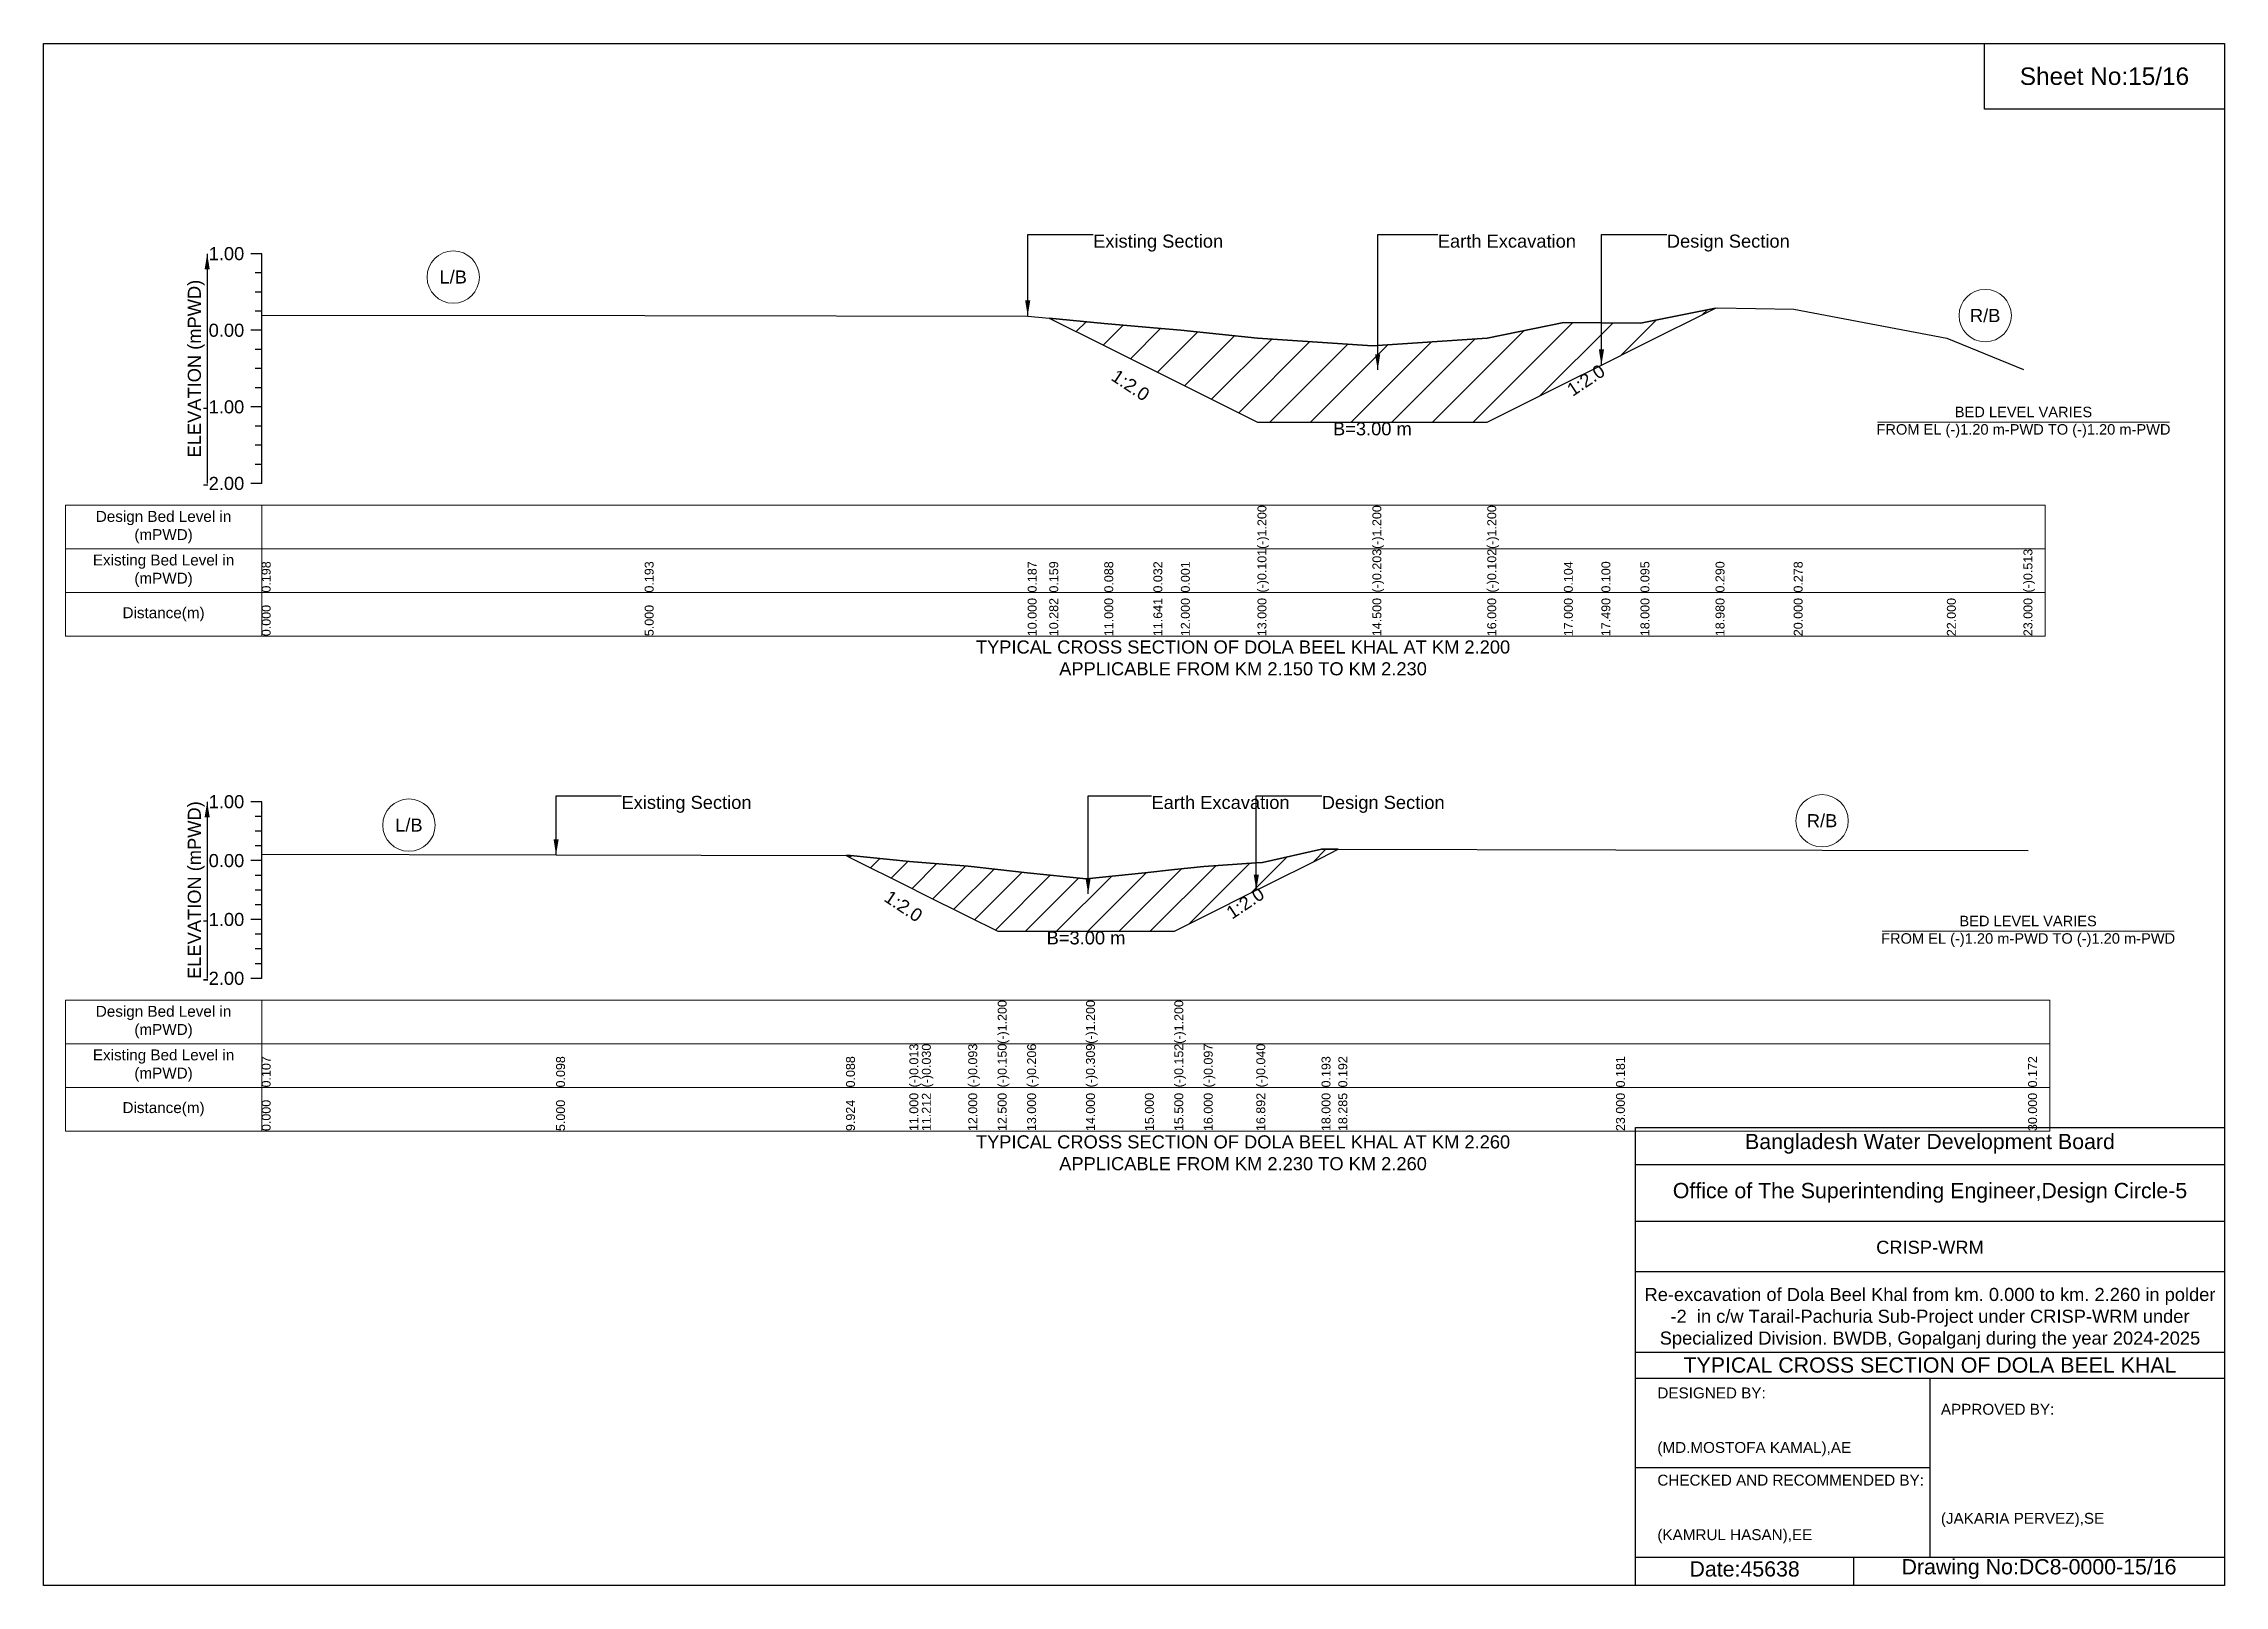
# Model space of a CAD drawing. Header units: inches. Extents: x 91000 to 258000, y -5656 to 125.
# Drawn here: x 240000 to 248000, y -5656 to 0 of the extents above; entities that cross this region are included whole.
import ezdxf

# ---------------------------------------------------------------- set-up
doc = ezdxf.new("R2010")
doc.units = ezdxf.units.IN
doc.header["$LTSCALE"] = 7
doc.header["$MEASUREMENT"] = 0
for name, color, linetype, lineweight in [('Cross section Data Border', 7, 'Continuous', 9), ('Cross Section Labels', 7, 'Continuous', 9), ('Existing_Bed_Level for Xsection', 7, 'Continuous', 25)]:
    doc.layers.add(name, color=color, linetype=linetype, lineweight=lineweight)
doc.styles.get("Standard").update_dxf_attribs({"font": 'arial.ttf'})
doc.dimstyles.get("Standard").update_dxf_attribs({"dimtxt": 0.18, "dimasz": 0.18, "dimexe": 0.18, "dimexo": 0.0625, "dimgap": 0.09, "dimtad": 0, "dimtih": 1, "dimtoh": 1, "dimdec": 4, "dimzin": 0, "dimdsep": 46, "dimtxsty": 'Standard', "dimcen": 0.09, "dimadec": 0, "dimazin": 0, "dimtfac": 1, "dimtdec": 4, "dimtofl": 0, "dimtmove": 0, "dimatfit": 3, "dimfxl": 1, "dimtolj": 1, "dimtzin": 0, "dimarcsym": 0})

msp = doc.modelspace()

# ---------------------------------------------------------------- texts
at = {"attachment_point": 5}
for s, insert, char_height in [('Sheet No:15/16', (247560, -120), 64), ('Bangladesh Water Development Board', (246920, -4036), 56), ('Office of The Superintending Engineer,Design Circle-5', (246920, -4216), 56)]:
    msp.add_mtext(s, dxfattribs=dict(at, insert=insert, char_height=char_height))
for s, insert, char_height, width, attachment_point in [('CRISP-WRM', (246920, -4416), 48, 2240, 5), ('Re-excavation of Dola Beel Khal from km. 0.000 to km. 2.260 in polder -2  in c/w Tarail-Pachuria Sub-Project under CRISP-WRM under Specialized Division. BWDB, Gopalganj during the year 2024-2025', (246920, -4676), 48, 2160, 5), ('TYPICAL CROSS SECTION OF DOLA BEEL KHAL', (246920, -4848), 56, 2240, 5), ('DESIGNED BY:^J^J^J(MD.MOSTOFA KAMAL),AE', (245920, -5056), 40, 1120, 4), ('APPROVED BY:^J^J^J^J^J^J(JAKARIA PERVEZ),SE', (246960, -5216), 40, 1120, 4), ('CHECKED AND RECOMMENDED BY:^J^J^J(KAMRUL HASAN),EE', (245920, -5376), 40, 1120, 4), ('Date:45638', (246240, -5596), 56, 1120, 5), ('Drawing No:DC8-0000-15/16', (247320, -5596), 56, 1760, 5)]:
    msp.add_mtext(s, dxfattribs=dict(insert=insert, char_height=char_height, width=width, attachment_point=attachment_point))
at = {"layer": 'Cross section Data Border', "char_height": 40, "width": 640, "attachment_point": 5}
for s, insert in [('Design Bed Level in (mPWD)', (240440, -1773.8)), ('Existing Bed Level in (mPWD)', (240440, -1933.8)), ('Distance(m)', (240440, -2093.8)), ('Design Bed Level in (mPWD)', (240440, -3589.3)), ('Existing Bed Level in (mPWD)', (240440, -3749.3)), ('Distance(m)', (240440, -3909.3))]:
    msp.add_mtext(s, dxfattribs=dict(at, insert=insert))
at = {"layer": 'Cross Section Labels'}
for s, insert, char_height, attachment_point in [('Existing Section', (243850, -700.6), 48, 1), ('Earth Excavation', (245114.5, -700.6), 48, 1), ('Design Section', (245954.7, -700.6), 48, 1), ('L/B', (241502.5, -856.4), 48, 5), ('R/B', (247122.5, -997.8), 48, 5), ('BED LEVEL VARIES ^JFROM EL (-)1.20 m-PWD TO (-)1.20 m-PWD', (247263, -1389), 38.4, 5), ('B=3.00 m', (244874.5, -1389), 48, 2), ('TYPICAL CROSS SECTION OF DOLA BEEL KHAL AT KM 2.200^JAPPLICABLE FROM KM 2.150 TO KM 2.230', (244400, -2253.8), 48, 5), ('Existing Section', (242120, -2759.7), 48, 1), ('Earth Excavation', (244064, -2759.7), 48, 1), ('Design Section', (244688.7, -2759.7), 48, 1), ('L/B', (241340, -2867.1), 48, 5), ('R/B', (246524, -2851.1), 48, 5), ('BED LEVEL VARIES ^JFROM EL (-)1.20 m-PWD TO (-)1.20 m-PWD', (247280, -3256.5), 38.4, 5), ('B=3.00 m', (243824, -3256.5), 48, 2), ('TYPICAL CROSS SECTION OF DOLA BEEL KHAL AT KM 2.260^JAPPLICABLE FROM KM 2.230 TO KM 2.260', (244400, -4069.3), 48, 5)]:
    msp.add_mtext(s, dxfattribs=dict(at, insert=insert, char_height=char_height, attachment_point=attachment_point))
at = {"layer": 'Cross Section Labels', "char_height": 48, "attachment_point": 2}
for insert, rotation in [((245644.4, -1214.8), 33.69007), ((244000.8, -1233.2), 326.30993), ((243167.8, -3144.3), 326.30993), ((244394.7, -3133.1), 33.69007)]:
    msp.add_mtext('1:2.0', dxfattribs=dict(at, insert=insert, rotation=rotation))
at = {"layer": 'Existing_Bed_Level for Xsection', "char_height": 48, "attachment_point": 6}
for s, insert in [('1.00', (240736, -770.8)), ('0.00', (240736, -1051.8)), ('-1.00', (240736, -1332.8)), ('-2.00', (240736, -1613.8)), ('1.00', (240736, -2781.3)), ('0.00', (240736, -2997.3)), ('-1.00', (240736, -3213.3)), ('-2.00', (240736, -3429.3))]:
    msp.add_mtext(s, dxfattribs=dict(at, insert=insert))
at = {"layer": 'Existing_Bed_Level for Xsection', "rotation": 90}
for s, insert, char_height, attachment_point in [('ELEVATION (mPWD)', (240560, -1192.3), 48, 5), ('(-)1.200', (244453, -1853.8), 32.8, 1), ('(-)1.200', (244874.5, -1853.8), 32.8, 1), ('(-)1.200', (245296, -1853.8), 32.8, 1), ('0.198', (240800, -2013.8), 32.8, 1), ('0.193', (242205, -2013.8), 32.8, 1), ('0.187', (243610, -2013.8), 32.8, 1), ('0.159', (243689.2, -2013.8), 32.8, 1), ('0.088', (243891, -2013.8), 32.8, 1), ('0.032', (244071.1, -2013.8), 32.8, 1), ('0.001', (244172, -2013.8), 32.8, 1), ('(-)0.101', (244453, -2013.8), 32.8, 1), ('(-)0.203', (244874.5, -2013.8), 32.8, 1), ('(-)0.102', (245296, -2013.8), 32.8, 1), ('0.104', (245577, -2013.8), 32.8, 1), ('0.100', (245714.7, -2013.8), 32.8, 1), ('0.095', (245858, -2013.8), 32.8, 1), ('0.290', (246133.4, -2013.8), 32.8, 1), ('0.278', (246420, -2013.8), 32.8, 1), ('(-)0.513', (247263, -2013.8), 32.8, 1), ('0.000', (240800, -2173.8), 32.8, 1), ('5.000', (242205, -2173.8), 32.8, 1), ('10.000', (243610, -2173.8), 32.8, 1), ('10.282', (243689.2, -2173.8), 32.8, 1), ('11.000', (243891, -2173.8), 32.8, 1), ('11.641', (244071.1, -2173.8), 32.8, 1), ('12.000', (244172, -2173.8), 32.8, 1), ('13.000', (244453, -2173.8), 32.8, 1), ('14.500', (244874.5, -2173.8), 32.8, 1), ('16.000', (245296, -2173.8), 32.8, 1), ('17.000', (245577, -2173.8), 32.8, 1), ('17.490', (245714.7, -2173.8), 32.8, 1), ('18.000', (245858, -2173.8), 32.8, 1), ('18.980', (246133.4, -2173.8), 32.8, 1), ('20.000', (246420, -2173.8), 32.8, 1), ('22.000', (246982, -2173.8), 32.8, 1), ('23.000', (247263, -2173.8), 32.8, 1), ('ELEVATION (mPWD)', (240560, -3105.3), 48, 5), ('(-)1.200', (243500, -3669.3), 32.8, 1), ('(-)1.200', (243824, -3669.3), 32.8, 1), ('(-)1.200', (244148, -3669.3), 32.8, 1), ('(-)0.013', (243176, -3829.3), 32.8, 1), ('(-)0.030', (243221.8, -3829.3), 32.8, 1), ('(-)0.093', (243392, -3829.3), 32.8, 1), ('(-)0.150', (243500, -3829.3), 32.8, 1), ('(-)0.206', (243608, -3829.3), 32.8, 1), ('(-)0.309', (243824, -3829.3), 32.8, 1), ('(-)0.152', (244148, -3829.3), 32.8, 1), ('(-)0.097', (244256, -3829.3), 32.8, 1), ('(-)0.040', (244448.7, -3829.3), 32.8, 1), ('0.107', (240800, -3829.3), 32.8, 1), ('0.098', (241880, -3829.3), 32.8, 1), ('0.088', (242943.5, -3829.3), 32.8, 1), ('0.193', (244688, -3829.3), 32.8, 1), ('0.192', (244749.5, -3829.3), 32.8, 1), ('0.181', (245768, -3829.3), 32.8, 1), ('0.172', (247280, -3829.3), 32.8, 1), ('0.000', (240800, -3989.3), 32.8, 1), ('5.000', (241880, -3989.3), 32.8, 1), ('9.924', (242943.5, -3989.3), 32.8, 1), ('11.000', (243176, -3989.3), 32.8, 1), ('11.212', (243221.8, -3989.3), 32.8, 1), ('12.000', (243392, -3989.3), 32.8, 1), ('12.500', (243500, -3989.3), 32.8, 1), ('13.000', (243608, -3989.3), 32.8, 1), ('14.000', (243824, -3989.3), 32.8, 1), ('15.000', (244040, -3989.3), 32.8, 1), ('15.500', (244148, -3989.3), 32.8, 1), ('16.000', (244256, -3989.3), 32.8, 1), ('16.892', (244448.7, -3989.3), 32.8, 1), ('18.000', (244688, -3989.3), 32.8, 1), ('18.285', (244749.5, -3989.3), 32.8, 1), ('23.000', (245768, -3989.3), 32.8, 1), ('30.000', (247280, -3989.3), 32.8, 1)]:
    msp.add_mtext(s, dxfattribs=dict(at, insert=insert, char_height=char_height, attachment_point=attachment_point))

# ---------------------------------------------------------------- hatches: boundary and pattern name
at = {"layer": 'Existing_Bed_Level for Xsection'}
h = msp.add_hatch(dxfattribs=at)
h.set_pattern_fill('ANSI31', color=256, scale=843, style=0)
h.paths.add_polyline_path([(243689.2, -1007.1), (243891, -1108), (244071.1, -1198.1), (244172, -1248.5), (244453, -1389), (244874.5, -1389), (245296, -1389), (245577, -1248.5), (245714.7, -1179.7), (245858, -1108), (246133.4, -970.3), (245858, -1025.2), (245714.7, -1023.9), (245577, -1022.6), (245296, -1080.5), (244874.5, -1108.9), (244453, -1080.2), (244172, -1051.6), (244071.1, -1042.8), (243891, -1027.1)])
h = msp.add_hatch(dxfattribs=at)
h.set_pattern_fill('ANSI31', color=256, scale=648, style=0)
h.paths.add_polyline_path([(242943.5, -2978.2), (242960, -2986.5), (243176, -3094.5), (243221.8, -3117.3), (243392, -3202.5), (243500, -3256.5), (243608, -3256.5), (243824, -3256.5), (244040, -3256.5), (244148, -3256.5), (244256, -3202.5), (244448.7, -3106.1), (244472, -3094.5), (244688, -2986.5), (244749.5, -2955.7), (244688, -2955.6), (244472, -3004.4), (244448.7, -3005.9), (244256, -3018.2), (244148, -3030), (244040, -3041.8), (243824, -3064), (243608, -3041.8), (243500, -3029.5), (243392, -3017.3), (243221.8, -3003.7), (243176, -3000.1), (242960, -2978.2)])

# ---------------------------------------------------------------- linework, layer by layer
for points in [[(240000, 0), (248000, 0), (248000, -5656), (240000, -5656)], [(247120, 0), (248000, 0), (248000, -240), (247120, -240)]]:
    msp.add_lwpolyline(points, close=True)
for points in [[(245840, -5656), (245840, -3976), (248000, -3976)], [(245840, -4112), (248000, -4112)], [(245840, -4320), (248000, -4320)], [(245840, -4504), (248000, -4504)], [(245840, -4800), (248000, -4800)], [(245840, -4896), (248000, -4896)], [(246920, -4896), (246920, -5552)], [(245840, -5224), (246920, -5224)], [(245840, -5552), (248000, -5552)], [(246640, -5552), (246640, -5656)]]:
    msp.add_lwpolyline(points)
at = {"layer": 'Cross section Data Border'}
for points in [[(240080, -1693.8), (247343, -1693.8), (247343, -2173.8), (240080, -2173.8)], [(240080, -3509.3), (247360, -3509.3), (247360, -3989.3), (240080, -3989.3)]]:
    msp.add_lwpolyline(points, close=True, dxfattribs=at)
for points in [[(240800, -1693.8), (240800, -2173.8)], [(240080, -1853.8), (247343, -1853.8)], [(240080, -2013.8), (247343, -2013.8)], [(240800, -3509.3), (240800, -3989.3)], [(240080, -3669.3), (247360, -3669.3)], [(240080, -3829.3), (247360, -3829.3)]]:
    msp.add_lwpolyline(points, dxfattribs=at)
at = {"layer": 'Cross Section Labels'}
for points in [[(246727.2, -1389), (247798.8, -1389)], [(246744.2, -3256.5), (247815.8, -3256.5)]]:
    msp.add_lwpolyline(points, dxfattribs=at)
for centre in [(241502.5, -856.4), (247122.5, -997.8), (241340, -2867.1), (246524, -2851.1)]:
    msp.add_circle(centre, 96, dxfattribs=at)
at = {"layer": 'Existing_Bed_Level for Xsection'}
for points in [[(240800, -770.8), (240760, -770.8)], [(240800, -1613.8), (240800, -1332.8), (240800, -1051.8), (240800, -770.8)], [(240800, -841.1), (240776, -841.1)], [(240800, -911.3), (240776, -911.3)], [(240800, -981.6), (240776, -981.6)], [(240800, -996.2), (242205, -997.6), (243610, -999.3), (243689.2, -1007.1), (243891, -1027.1), (244071.1, -1042.8), (244172, -1051.6), (244453, -1080.2), (244453, -1080.2), (244874.5, -1108.9), (244874.5, -1108.9), (245296, -1080.5), (245296, -1080.5), (245577, -1022.6), (245714.7, -1023.9), (245858, -1025.2), (246133.4, -970.3), (246139, -969.2), (246420, -973.7), (246982, -1080.5), (247263, -1196)], [(240800, -1051.8), (240760, -1051.8)], [(240800, -1122.1), (240776, -1122.1)], [(240800, -1192.3), (240776, -1192.3)], [(240800, -1262.6), (240776, -1262.6)], [(240800, -1332.8), (240760, -1332.8)], [(240800, -1403.1), (240776, -1403.1)], [(240800, -1473.3), (240776, -1473.3)], [(240800, -1543.6), (240776, -1543.6)], [(240800, -1613.8), (240760, -1613.8)], [(240800, -2781.3), (240760, -2781.3)], [(240800, -3429.3), (240800, -3213.3), (240800, -2997.3), (240800, -2781.3)], [(240800, -2835.3), (240776, -2835.3)], [(240800, -2889.3), (240776, -2889.3)], [(240800, -2943.3), (240776, -2943.3)], [(240800, -2974.1), (241880, -2976.1), (242943.5, -2978.2), (242960, -2978.2), (243176, -3000.1), (243221.8, -3003.7), (243392, -3017.3), (243500, -3029.5), (243500, -3029.5), (243608, -3041.8), (243824, -3064), (243824, -3064), (244040, -3041.8), (244148, -3030), (244148, -3030), (244256, -3018.2), (244448.7, -3005.9), (244472, -3004.4), (244688, -2955.6), (244749.5, -2955.7), (245768, -2958.2), (247280, -2960.1)], [(240800, -2997.3), (240760, -2997.3)], [(240800, -3051.3), (240776, -3051.3)], [(240800, -3105.3), (240776, -3105.3)], [(240800, -3159.3), (240776, -3159.3)], [(240800, -3213.3), (240760, -3213.3)], [(240800, -3267.3), (240776, -3267.3)], [(240800, -3321.3), (240776, -3321.3)], [(240800, -3429.3), (240760, -3429.3)], [(240800, -3375.3), (240776, -3375.3)]]:
    msp.add_lwpolyline(points, dxfattribs=at)
for points in [[(243689.2, -1007.1), (243891, -1108), (244071.1, -1198.1), (244172, -1248.5), (244453, -1389), (244453, -1389), (244874.5, -1389), (244874.5, -1389), (245296, -1389), (245296, -1389), (245577, -1248.5), (245714.7, -1179.7), (245858, -1108), (246133.4, -970.3), (245858, -1025.2), (245714.7, -1023.9), (245577, -1022.6), (245296, -1080.5), (245296, -1080.5), (244874.5, -1108.9), (244874.5, -1108.9), (244453, -1080.2), (244453, -1080.2), (244172, -1051.6), (244071.1, -1042.8), (243891, -1027.1)], [(242943.5, -2978.2), (242943.5, -2978.2), (242960, -2986.5), (243176, -3094.5), (243221.8, -3117.3), (243392, -3202.5), (243500, -3256.5), (243500, -3256.5), (243608, -3256.5), (243824, -3256.5), (243824, -3256.5), (244040, -3256.5), (244148, -3256.5), (244148, -3256.5), (244256, -3202.5), (244448.7, -3106.1), (244472, -3094.5), (244688, -2986.5), (244749.5, -2955.7), (244688, -2955.6), (244472, -3004.4), (244448.7, -3005.9), (244256, -3018.2), (244148, -3030), (244148, -3030), (244040, -3041.8), (243824, -3064), (243824, -3064), (243608, -3041.8), (243500, -3029.5), (243500, -3029.5), (243392, -3017.3), (243221.8, -3003.7), (243176, -3000.1), (242960, -2978.2), (242943.5, -2978.2)]]:
    msp.add_lwpolyline(points, close=True, dxfattribs=at)

msp.set_redraw_order([(e.dxf.handle, doc.entitydb.next_handle()) for e in msp.query("TEXT MTEXT ATTDEF DIMENSION ARC_DIMENSION")])  # texts and dimensions are drawn at this point

# ---------------------------------------------------------------- leaders
at = {"layer": 'Cross Section Labels', "annotation_type": 0, "has_hookline": 1, "hookline_direction": 0}
for points, text_width in [([(243610, -999.3), (243610, -700.6), (243849.9, -700.6)], 467.2), ([(244893.9, -1197.1), (244893.9, -700.6), (245114.4, -700.6)], 497), ([(245714.7, -1179.7), (245714.7, -700.6), (245954.6, -700.6)], 441.2), ([(241880, -2976.1), (241880, -2759.7), (242119.9, -2759.7)], 467.2), ([(243831.7, -3119.2), (243831.7, -2759.7), (244063.9, -2759.7)], 497), ([(244448.7, -3106.1), (244448.7, -2759.7), (244688.7, -2759.7)], 441.2)]:
    msp.add_leader(points, dimstyle='Standard', override={"dimasz": 57.6}, dxfattribs=dict(at, text_width=text_width))
at = {"layer": 'Existing_Bed_Level for Xsection'}
for points in [[(240600, -770.8), (240600, -1613.8)], [(240600, -2781.3), (240600, -3429.3)]]:
    msp.add_leader(points, dimstyle='Standard', override={"dimasz": 57.6}, dxfattribs=at)

doc.saveas('drawing.dxf')
